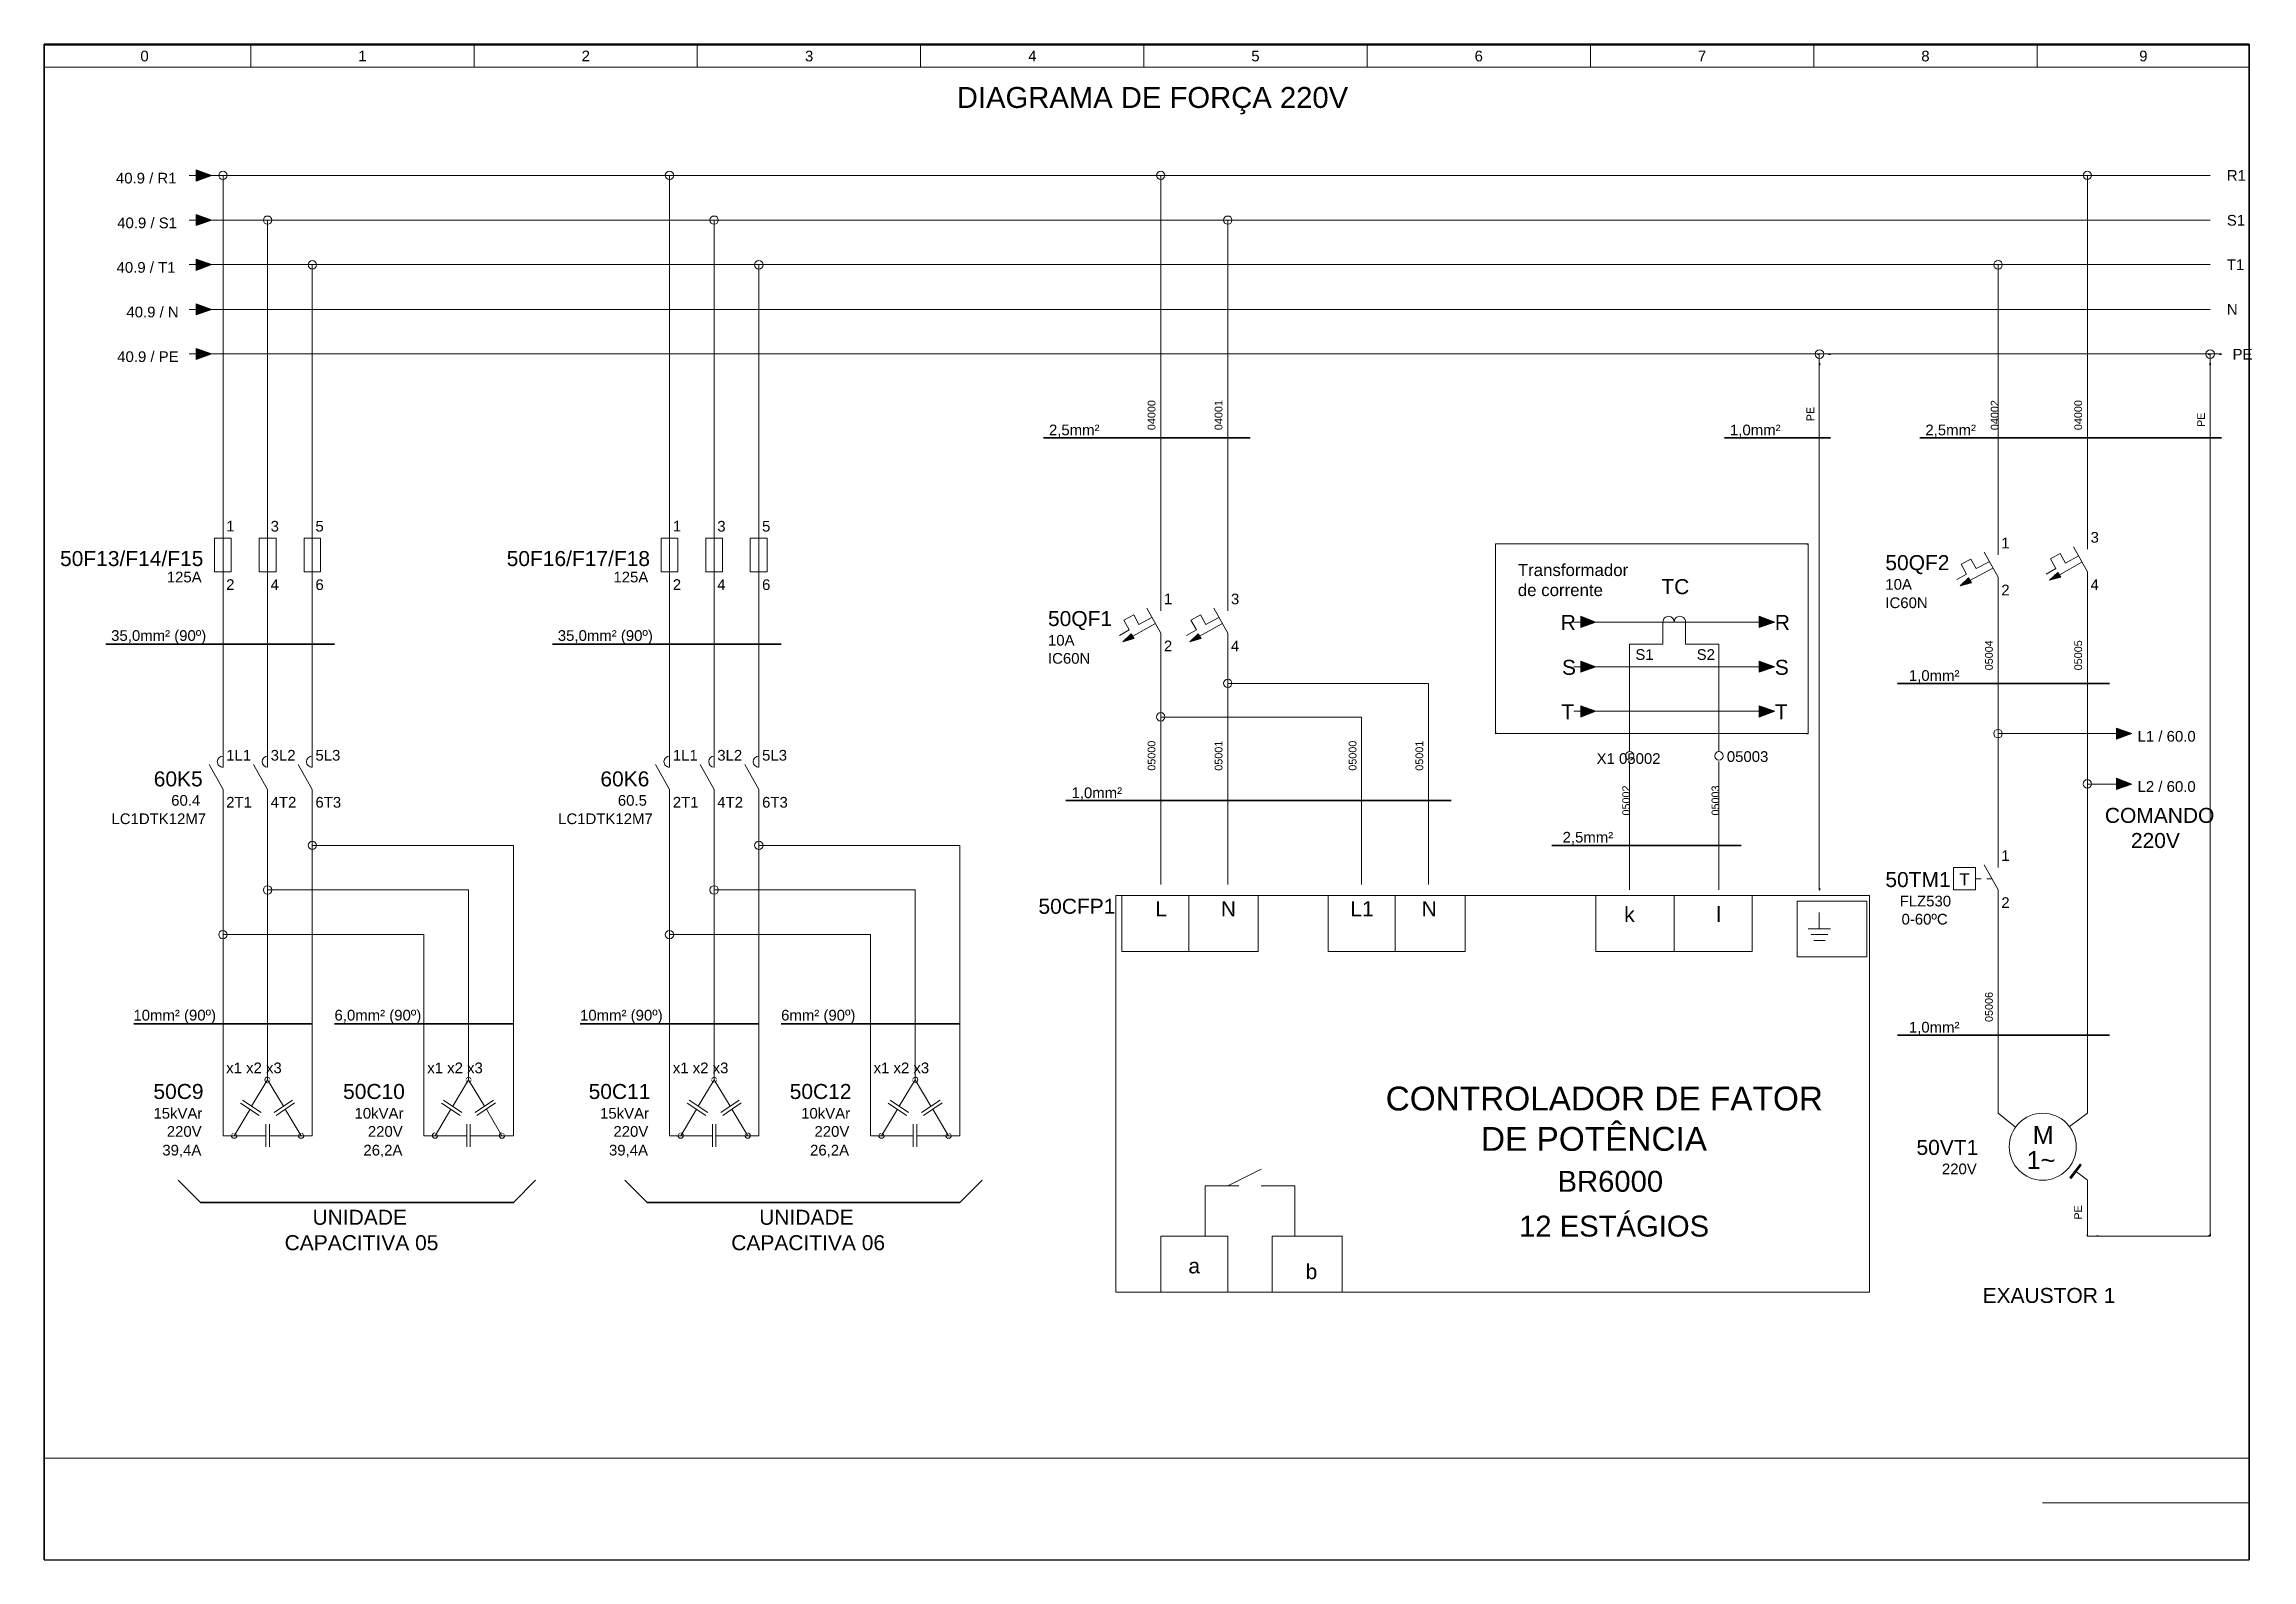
# Model space of a CAD drawing. Header units: millimetres. Extents: x 1004 to 59588, y 686 to 38112.
# Drawn here: x 6533 to 10621, y 10401 to 13207 of the extents above; entities that cross this region are included whole.
import ezdxf

# ---------------------------------------------------------------- set-up
doc = ezdxf.new("R2010")
doc.units = ezdxf.units.MM
for name, color, linetype in [('PDF2_Geometry', 7, 'Continuous'), ('PDF2_Solid Fills', 7, 'Continuous'), ('PDF2_Text', 7, 'Continuous')]:
    doc.layers.add(name, color=color, linetype=linetype)
doc.styles.add('PDF Arial', font='arial.ttf')

msp = doc.modelspace()

# ---------------------------------------------------------------- texts
at = {"layer": 'PDF2_Text', "attachment_point": 7, "style": 'PDF Arial'}
for s, insert, char_height in [('0', (6711.15, 13175.08), 19.79), ('1', (7114.68, 13175.5), 19.79), ('2', (7528.21, 13175.5), 19.79), ('3', (7941.74, 13175.08), 19.79), ('4', (8355.27, 13175.5), 19.79), ('5', (8768.21, 13175.08), 19.79), ('6', (9181.74, 13175.08), 19.79), ('7', (9595.27, 13175.5), 19.79), ('8', (10008.81, 13175.04), 19.79), ('9', (10412.34, 13175.11), 19.79), ('DIAGRAMA DE FORÇA 220V', (8222.91, 13077.26), 38.7385), ('40.9 / R1', (6665.84, 12949.03), 19.79), ('R1', (10574.68, 12954.32), 19.79), ('40.9 / S1', (6668.2, 12866.16), 19.79), ('S1', (10574.68, 12871.02), 19.79), ('40.9 / T1', (6667.02, 12783.73), 19.79), ('T1', (10574.68, 12789.03), 19.79), ('40.9 / N', (6685.25, 12701.13), 19.79), ('N', (10574.68, 12706.09), 19.79), ('40.9 / PE', (6668.2, 12618.44), 19.79), ('PE', (10585.26, 12623.15), 19.79), ('2,5mm²', (8393.5, 12479.33), 19.79), ('1,0mm²', (9654.68, 12479.33), 19.79), ('2,5mm²', (10016.44, 12479.33), 19.79), ('1', (6869.97, 12304.91), 19.79), ('3', (6952.32, 12304.49), 19.79), ('5', (7035.26, 12304.49), 19.79), ('1', (7697.03, 12304.91), 19.79), ('3', (7779.38, 12304.49), 19.79), ('5', (7862.32, 12304.49), 19.79), ('50F13/F14/F15', (6562.32, 12240.53), 27.7907), ('50F16/F17/F18', (7389.38, 12240.53), 27.7907), ('1', (10157.03, 12273.73), 19.79), ('3', (10322.32, 12283.9), 19.79), ('125A', (6759.97, 12210.38), 19.79), ('125A', (7587.03, 12210.38), 19.79), ('Transformador', (9261.72, 12222.09), 22.3167), ('50QF2', (9942.32, 12225.72), 27.791), ('2', (6869.97, 12196.68), 19.79), ('4', (6952.32, 12196.68), 19.79), ('6', (7035.26, 12196.26), 19.79), ('2', (7697.03, 12196.68), 19.79), ('4', (7779.38, 12196.68), 19.79), ('6', (7862.32, 12196.26), 19.79), ('1', (8606.44, 12170.21), 19.79), ('3', (8730.56, 12169.79), 19.79), ('de corrente', (9261.73, 12185.03), 22.3167), ('TC', (9527.62, 12188.52), 27.791), ('10A', (9942.32, 12196.85), 19.79), ('IC60N', (9942.32, 12162.73), 19.79), ('2', (10157.03, 12186.68), 19.79), ('4', (10322.32, 12196.68), 19.79), ('50QF1', (8391.73, 12122.19), 27.791), ('R', (9341.15, 12122.56), 27.79), ('R', (9737.62, 12122.56), 27.79), ('35,0mm² (90º)', (6657.03, 12096.41), 19.7903), ('35,0mm² (90º)', (7484.09, 12096.41), 19.7903), ('10A', (8391.73, 12093.32), 19.79), ('2', (8606.44, 12083.15), 19.79), ('4', (8730.56, 12083.15), 19.79), ('IC60N', (8391.73, 12059.79), 19.79), ('S', (9343.5, 12039.11), 27.79), ('S1', (9479.38, 12066.9), 19.79), ('S2', (9592.91, 12066.9), 19.79), ('S', (9737.62, 12039.11), 27.79), ('1,0mm²', (9985.85, 12024.62), 19.79), ('T', (9342.32, 11957.26), 27.79), ('T', (9737.62, 11957.26), 27.79), ('1L1', (6869.97, 11880.79), 19.79), ('3L2', (6952.32, 11880.38), 19.79), ('5L3', (7035.26, 11880.38), 19.79), ('1L1', (7697.03, 11880.79), 19.79), ('3L2', (7779.38, 11880.38), 19.79), ('5L3', (7862.32, 11880.38), 19.79), ('05003', (9648.79, 11878.02), 19.79), ('L1 / 60.0', (10409.38, 11915.5), 19.79), ('60K5', (6735.85, 11832.56), 27.791), ('60K6', (7562.91, 11832.56), 27.791), ('X1 05002', (9407.62, 11874.32), 19.79), ('60.4', (6768.2, 11796.85), 19.79), ('60.5', (7595.26, 11796.85), 19.79), ('1,0mm²', (8435.26, 11807.56), 19.79), ('L2 / 60.0', (10409.38, 11822.56), 19.79), ('LC1DTK12M7', (6657.62, 11762.78), 19.79), ('2T1', (6869.97, 11793.73), 19.79), ('4T2', (6952.32, 11793.73), 19.79), ('6T3', (7035.26, 11793.32), 19.79), ('LC1DTK12M7', (7484.68, 11762.78), 19.79), ('2T1', (7697.03, 11793.73), 19.79), ('4T2', (7779.38, 11793.73), 19.79), ('6T3', (7862.32, 11793.32), 19.79), ('COMANDO', (10348.79, 11764.91), 27.791), ('2,5mm²', (9344.68, 11725.21), 19.79), ('220V', (10397.03, 11718.44), 27.791), ('1', (10157.03, 11694.91), 19.79), ('50TM1', (9942.32, 11646.09), 27.791), ('T', (10079.38, 11649.62), 22.32), ('50CFP1', (8374.09, 11596.68), 27.791), ('L', (8590.56, 11592.56), 27.79), ('N', (8711.73, 11592.56), 27.79), ('L1', (8951.72, 11592.56), 27.791), ('N', (9083.52, 11592.56), 27.79), ('k', (9458.79, 11581.97), 27.79), ('l', (9629.38, 11581.97), 27.79), ('FLZ530', (9968.79, 11610.38), 19.79), ('2', (10157.03, 11607.85), 19.79), ('0-60ºC', (9972.32, 11576.85), 19.79), ('10mm² (90º)', (6698.2, 11393.47), 19.7903), ('6,0mm² (90º)', (7070.56, 11393.47), 19.7903), ('10mm² (90º)', (7525.26, 11393.47), 19.7903), ('6mm² (90º)', (7897.62, 11393.47), 19.79), ('1,0mm²', (9985.85, 11373.45), 19.79), ('x1 x2 x3', (6869.97, 11301.55), 19.79), ('x1 x2 x3', (7242.32, 11301.55), 19.79), ('x1 x2 x3', (7697.03, 11301.55), 19.79), ('x1 x2 x3', (8068.79, 11301.55), 19.79), ('50C9', (6735.26, 11253.74), 27.791), ('50C10', (7086.44, 11253.74), 27.791), ('50C11', (7541.15, 11253.74), 27.791), ('50C12', (7913.5, 11253.74), 27.791), ('CONTROLADOR DE FATOR', (9017.03, 11232.21), 44.2124), ('15kVAr', (6735.26, 11217.43), 19.79), ('220V', (6759.97, 11183.9), 19.79), ('10kVAr', (7107.62, 11217.43), 19.79), ('220V', (7132.32, 11183.9), 19.79), ('15kVAr', (7562.32, 11217.43), 19.79), ('220V', (7587.03, 11183.9), 19.79), ('10kVAr', (7934.68, 11217.43), 19.79), ('220V', (7959.38, 11183.9), 19.79), ('DE POTÊNCIA', (9193.5, 11157.51), 44.2124), ('M', (10215.26, 11170.79), 33.26), ('39,4A', (6751.73, 11145.8), 19.79), ('26,2A', (7124.09, 11145.8), 19.79), ('39,4A', (7578.79, 11145.8), 19.79), ('26,2A', (7951.15, 11145.8), 19.79), ('50VT1', (9999.97, 11150.21), 27.791), ('BR6000', (9335.26, 11081.74), 38.738), ('220V', (10047.03, 11114.49), 19.79), ('1~', (10204.09, 11124.32), 33.265), ('UNIDADE', (7029.97, 11020.79), 27.791), ('UNIDADE', (7857.03, 11020.79), 27.791), ('12 ESTÁGIOS', (9264.09, 10998.8), 38.7385), ('CAPACITIVA 05', (6978.21, 10973.74), 27.7907), ('CAPACITIVA 06', (7805.26, 10973.74), 27.7907), ('a', (8651.73, 10930.79), 27.79), ('b', (8868.79, 10920.21), 27.79), ('EXAUSTOR 1', (10122.32, 10876.09), 27.791)]:
    msp.add_mtext(s, dxfattribs=dict(at, insert=insert, char_height=char_height))
at = {"layer": 'PDF2_Text', "char_height": 14.316, "attachment_point": 7, "rotation": 90, "style": 'PDF Arial'}
for s, insert in [('04000', (8590.86, 12492.56)), ('04001', (8714.98, 12492.56)), ('PE', (9810.56, 12509.03)), ('04002', (10152.04, 12492.56)), ('04000', (10306.74, 12492.56)), ('PE', (10534.09, 12498.44)), ('05004', (10141.45, 12047.85)), ('05005', (10306.74, 12047.85)), ('05000', (8590.86, 11861.97)), ('05001', (8714.98, 11861.97)), ('05000', (8963.21, 11861.97)), ('05001', (9086.74, 11861.97)), ('05002', (9469.68, 11779.03)), ('05003', (9634.98, 11779.03)), ('05006', (10141.45, 11396.68)), ('PE', (10306.44, 11030.79))]:
    msp.add_mtext(s, dxfattribs=dict(at, insert=insert))

# ---------------------------------------------------------------- hatches: boundary and pattern name
at = {"layer": 'PDF2_Geometry', "transparency": 33554559}
for points in [[(9816.44, 12631.97), (9819.97, 12631.97), (9821.73, 12633.15), (9819.97, 12634.91), (9816.44, 12634.91)], [(9837.03, 12631.97), (9840.56, 12631.97), (9842.32, 12633.15), (9840.56, 12634.91), (9837.03, 12634.91)], [(10539.97, 12631.97), (10543.5, 12631.97), (10545.26, 12633.15), (10543.5, 12634.91), (10539.97, 12634.91)], [(10560.56, 12631.97), (10564.67, 12631.97), (10565.85, 12633.15), (10564.67, 12634.91), (10560.56, 12634.91)], [(9818.79, 12616.67), (9818.79, 12612.56), (9819.97, 12611.38), (9821.73, 12612.56), (9821.73, 12616.67)], [(10542.32, 12616.67), (10542.32, 12612.56), (10543.5, 12611.38), (10545.26, 12612.56), (10545.26, 12616.67)], [(9795.85, 12280.79), (9799.38, 12280.79), (9800.56, 12281.97), (9799.38, 12283.15), (9795.85, 12283.15)], [(9219.38, 11934.32), (9219.38, 11930.79), (9220.56, 11929.03), (9221.73, 11930.79), (9221.73, 11934.32)], [(9795.85, 11929.03), (9799.38, 11929.03), (9800.56, 11930.79), (9799.38, 11931.97), (9795.85, 11931.97)], [(9798.2, 11934.32), (9798.2, 11930.79), (9799.38, 11929.03), (9800.56, 11930.79), (9800.56, 11934.32)], [(9818.79, 11644.91), (9818.79, 11641.38), (9819.97, 11639.62), (9821.73, 11641.38), (9821.73, 11644.91)], [(10284.09, 11108.44), (10286.44, 11106.67), (10304.67, 11131.38), (10302.91, 11133.15)], [(10315.26, 11004.32), (10315.26, 11000.2), (10316.44, 10999.03), (10317.61, 11000.2), (10317.61, 11004.32)], [(10315.26, 11004.32), (10315.26, 11000.2), (10316.44, 10999.03), (10317.61, 11000.2), (10317.61, 11004.32)], [(10332.91, 10999.03), (10337.03, 10999.03), (10338.2, 11000.2), (10337.03, 11001.38), (10332.91, 11001.38)], [(10539.97, 10999.03), (10543.5, 10999.03), (10545.26, 11000.2), (10543.5, 11001.38), (10539.97, 11001.38)], [(10539.97, 10999.03), (10543.5, 10999.03), (10545.26, 11000.2), (10543.5, 11001.38), (10539.97, 11001.38)], [(10542.32, 11004.32), (10542.32, 11000.2), (10543.5, 10999.03), (10545.26, 11000.2), (10545.26, 11004.32)], [(10542.32, 11004.32), (10542.32, 11000.2), (10543.5, 10999.03), (10545.26, 11000.2), (10545.26, 11004.32)]]:
    msp.add_hatch(color=256, dxfattribs=at).paths.add_polyline_path(points)
h = msp.add_hatch(color=256, dxfattribs=at)
h.paths.add_polyline_path([(6946.44, 11289.62), (6951.73, 11289.62)], flags=0)
h.paths.add_polyline_path([(6951.73, 11289.62, 0.4166667), (6946.44, 11294.91)], flags=0)
h.paths.add_polyline_path([(6946.44, 11284.32, 0.4166667), (6951.73, 11289.62)], flags=0)
h = msp.add_hatch(color=256, dxfattribs=at)
h.paths.add_polyline_path([(7318.79, 11289.62), (7324.09, 11289.62)], flags=0)
h.paths.add_polyline_path([(7324.09, 11289.62, 0.4166667), (7318.79, 11294.91)], flags=0)
h.paths.add_polyline_path([(7318.79, 11294.91, 0.4166667), (7313.5, 11289.62)], flags=0)
h.paths.add_polyline_path([(7313.5, 11289.62, 0.4166667), (7318.79, 11284.32)], flags=0)
h.paths.add_polyline_path([(7318.79, 11284.32, 0.4166667), (7324.09, 11289.62)], flags=0)
h = msp.add_hatch(color=256, dxfattribs=at)
h.paths.add_polyline_path([(7773.5, 11289.62), (7778.79, 11289.62)], flags=0)
h.paths.add_polyline_path([(7778.79, 11289.62, 0.4166667), (7773.5, 11294.91)], flags=0)
h.paths.add_polyline_path([(7773.5, 11294.91, 0.4166667), (7768.2, 11289.62)], flags=0)
h.paths.add_polyline_path([(7768.2, 11289.62, 0.4166667), (7773.5, 11284.32)], flags=0)
h.paths.add_polyline_path([(7773.5, 11284.32, 0.4166667), (7778.79, 11289.62)], flags=0)
h = msp.add_hatch(color=256, dxfattribs=at)
h.paths.add_polyline_path([(8145.85, 11289.62), (8150.56, 11289.62)], flags=0)
h.paths.add_polyline_path([(8145.85, 11294.91, 0.4166667), (8140.56, 11289.62)], flags=0)
h.paths.add_polyline_path([(8140.56, 11289.62, 0.4166667), (8145.85, 11284.32)], flags=0)
h = msp.add_hatch(color=256, dxfattribs=at)
h.paths.add_polyline_path([(6884.67, 11186.09), (6889.97, 11186.09)], flags=0)
h.paths.add_polyline_path([(6889.97, 11186.09, 0.4166667), (6884.67, 11191.38)], flags=0)
h.paths.add_polyline_path([(6884.67, 11191.38, 0.4166667), (6879.38, 11186.09)], flags=0)
h = msp.add_hatch(color=256, dxfattribs=at)
h.paths.add_polyline_path([(7008.79, 11186.09), (7014.09, 11186.09)], flags=0)
h.paths.add_polyline_path([(7014.09, 11186.09, 0.4166667), (7008.79, 11191.38)], flags=0)
h.paths.add_polyline_path([(7008.79, 11191.38, 0.4166667), (7003.5, 11186.09)], flags=0)
h = msp.add_hatch(color=256, dxfattribs=at)
h.paths.add_polyline_path([(7257.03, 11186.09), (7261.73, 11186.09)], flags=0)
h.paths.add_polyline_path([(7261.73, 11186.09, 0.4166667), (7256.44, 11191.38)], flags=0)
h = msp.add_hatch(color=256, dxfattribs=at)
h.paths.add_polyline_path([(7380.56, 11186.09), (7385.85, 11186.09)], flags=0)
h.paths.add_polyline_path([(7385.85, 11186.09, 0.4166667), (7380.56, 11191.38)], flags=0)
h = msp.add_hatch(color=256, dxfattribs=at)
h.paths.add_polyline_path([(7711.73, 11186.09), (7716.44, 11186.09)], flags=0)
h.paths.add_polyline_path([(7711.73, 11191.38, 0.4166667), (7706.44, 11186.09)], flags=0)
h = msp.add_hatch(color=256, dxfattribs=at)
h.paths.add_polyline_path([(7835.85, 11186.09), (7840.56, 11186.09)], flags=0)
h.paths.add_polyline_path([(7835.85, 11191.38, 0.4166667), (7830.56, 11186.09)], flags=0)
h = msp.add_hatch(color=256, dxfattribs=at)
h.paths.add_polyline_path([(8083.5, 11186.09), (8088.79, 11186.09)], flags=0)
h.paths.add_polyline_path([(8088.79, 11186.09, 0.4166667), (8083.5, 11191.38)], flags=0)
h.paths.add_polyline_path([(8083.5, 11191.38, 0.4166667), (8078.2, 11186.09)], flags=0)
h = msp.add_hatch(color=256, dxfattribs=at)
h.paths.add_polyline_path([(8207.61, 11186.09), (8212.91, 11186.09)], flags=0)
h.paths.add_polyline_path([(8212.91, 11186.09, 0.4166667), (8207.61, 11191.38)], flags=0)
h.paths.add_polyline_path([(8207.61, 11191.38, 0.4166667), (8202.32, 11186.09)], flags=0)

# ---------------------------------------------------------------- linework, layer by layer
at = {"layer": 'PDF2_Geometry', "lineweight": 25}
for points in [[(10615.85, 13207.26), (6532.91, 13207.26), (6532.91, 10400.79), (10615.85, 10400.79)], [(6532.91, 10400.79), (6532.91, 13207.26)], [(10615.85, 13206.09), (6532.91, 13206.09)], [(10615.85, 10400.79), (10615.85, 13207.26)]]:
    msp.add_lwpolyline(points, close=True, dxfattribs=at)
at = {"layer": 'PDF2_Geometry', "lineweight": 13}
for points in [[(6915.85, 13206.09), (6915.85, 13164.91)], [(7329.38, 13206.09), (7329.38, 13164.91)], [(7742.32, 13206.09), (7742.32, 13164.91)], [(8155.85, 13206.09), (8155.85, 13164.91)], [(8569.38, 13206.09), (8569.38, 13164.91)], [(8982.91, 13206.09), (8982.91, 13164.91)], [(9396.44, 13206.09), (9396.44, 13164.91)], [(9809.97, 13206.09), (9809.97, 13164.91)], [(10223.5, 13206.09), (10223.5, 13164.91)], [(6532.91, 13164.91), (10615.85, 13164.91)]]:
    msp.add_lwpolyline(points, dxfattribs=at)
at = {"layer": 'PDF2_Geometry', "lineweight": 18}
for points in [[(6801.73, 12964.32), (6814.67, 12964.32)], [(6864.09, 12964.32), (6864.09, 12943.73)], [(7669.97, 12964.32), (7711.73, 12964.32), (8600.56, 12964.32), (8600.56, 12178.44), (8600.56, 12157.85)], [(7691.14, 12964.32), (7691.14, 12943.73)], [(8579.97, 12964.32), (8621.14, 12964.32), (10316.44, 12964.32), (10316.44, 12292.56), (10316.44, 12271.97)], [(8600.56, 12964.32), (8600.56, 12943.73)], [(10295.85, 12964.32), (10337.03, 12964.32), (10543.5, 12964.32)], [(10316.44, 12964.32), (10316.44, 12943.73)], [(6801.73, 12881.38), (6814.67, 12881.38)], [(6822.32, 12881.38), (6946.44, 12881.38), (6946.44, 12302.56), (6946.44, 12220.2), (6946.44, 11889.03), (6946.44, 11868.44)], [(6925.85, 12881.38), (6967.03, 12881.38), (7773.5, 12881.38), (7773.5, 12302.56), (7773.5, 12220.2), (7773.5, 11889.03), (7773.5, 11868.44)], [(6946.44, 12881.38), (6946.44, 12860.79)], [(7752.91, 12881.38), (7794.09, 12881.38), (8724.67, 12881.38), (8724.67, 12178.44), (8724.67, 12157.85)], [(7773.5, 12881.38), (7773.5, 12860.79)], [(8704.09, 12881.38), (8745.26, 12881.38), (10543.5, 12881.38)], [(8724.67, 12881.38), (8724.67, 12860.79)], [(6801.73, 12799.03), (6814.67, 12799.03)], [(7029.38, 12799.03), (7029.38, 12778.44)], [(7835.85, 12799.03), (7877.03, 12799.03), (10151.14, 12799.03), (10151.14, 12281.97), (10151.14, 12261.38)], [(7856.44, 12799.03), (7856.44, 12778.44)], [(10129.97, 12799.03), (10171.73, 12799.03), (10543.5, 12799.03)], [(10151.14, 12799.03), (10151.14, 12778.44)], [(6801.73, 12716.09), (6814.67, 12716.09)], [(6822.32, 12716.09), (10543.5, 12716.09)], [(6801.73, 12633.73), (6814.67, 12633.73)], [(6822.32, 12633.73), (9819.97, 12633.73), (9819.97, 11641.38)], [(9799.38, 12633.73), (9840.56, 12633.73), (10543.5, 12633.73), (10543.5, 11000.2), (10316.44, 11000.2), (10316.44, 11083.15), (10316.44, 11103.73), (10293.5, 11120.79)], [(9819.97, 12633.73), (9819.97, 12612.56)], [(10522.91, 12633.73), (10564.67, 12633.73)], [(10543.5, 12633.73), (10543.5, 12612.56)], [(10125.26, 12266.67), (10151.14, 12220.2), (10151.14, 12199.62), (10151.14, 11930.79), (10151.14, 11703.15), (10151.14, 11682.56)], [(10239.97, 12226.09), (10258.2, 12236.09), (10248.2, 12254.32), (10265.85, 12264.32), (10275.85, 12246.09), (10299.97, 12259.62)], [(10290.56, 12276.67), (10316.44, 12230.2), (10316.44, 12209.62), (10316.44, 11837.26), (10316.44, 11248.44), (10316.44, 11227.85), (10283.5, 11203.15)], [(10074.67, 12216.09), (10092.32, 12226.09), (10082.91, 12244.32), (10100.56, 12253.73), (10110.56, 12236.09), (10134.67, 12249.03)], [(10098.79, 12214.32), (10141.14, 12237.26)], [(10264.67, 12224.91), (10306.44, 12247.85)], [(8524.09, 12112.56), (8542.32, 12122.56), (8532.32, 12140.79), (8550.56, 12150.79), (8559.97, 12132.56), (8584.09, 12145.5)], [(8574.67, 12163.15), (8600.56, 12116.67), (8600.56, 12096.09), (8600.56, 11961.38), (8600.56, 11651.38)], [(8648.2, 12112.56), (8666.44, 12122.56), (8656.44, 12140.79), (8674.09, 12150.79), (8684.09, 12132.56), (8708.2, 12145.5)], [(8698.79, 12163.15), (8724.67, 12116.67), (8724.67, 12096.09), (8724.67, 12023.73), (8724.67, 11651.38)], [(8548.79, 12110.79), (8590.56, 12134.32)], [(8672.32, 12110.79), (8714.67, 12134.32)], [(9365.26, 12137.26), (9378.2, 12137.26)], [(9385.85, 12137.26), (9717.03, 12137.26)], [(9530.56, 12137.26), (9530.56, 12137.26)], [(9551.14, 12137.26), (9551.14, 12137.26)], [(9695.85, 12137.26), (9708.79, 12137.26)], [(9468.79, 12075.5), (9468.79, 12096.09), (9489.38, 12096.09)], [(9613.5, 12096.09), (9634.09, 12096.09), (9634.09, 12075.5)], [(8724.67, 12044.32), (8724.67, 12003.15)], [(8724.67, 12023.73), (8745.26, 12023.73), (9096.44, 12023.73), (9096.44, 11651.38)], [(9075.85, 12023.73), (9096.44, 12023.73), (9096.44, 12003.15)], [(9365.26, 12054.32), (9378.2, 12054.32)], [(9385.85, 12054.32), (9717.03, 12054.32)], [(9695.85, 12054.32), (9708.79, 12054.32)], [(8600.56, 11981.97), (8600.56, 11940.79)], [(8600.56, 11961.38), (8621.14, 11961.38), (8972.32, 11961.38), (8972.32, 11651.38)], [(8951.73, 11961.38), (8972.32, 11961.38), (8972.32, 11940.79)], [(9365.26, 11971.97), (9378.2, 11971.97)], [(9385.85, 11971.97), (9717.03, 11971.97)], [(9695.85, 11971.97), (9708.79, 11971.97)], [(10151.14, 11951.38), (10151.14, 11909.62)], [(10151.14, 11930.79), (10171.73, 11930.79), (10378.2, 11930.79)], [(10357.61, 11930.79), (10370.56, 11930.79)], [(6838.2, 11873.73), (6864.09, 11827.26), (6864.09, 11806.67), (6864.09, 11558.44), (6864.09, 11310.2), (6864.09, 11186.09), (6943.5, 11186.09)], [(6920.56, 11873.73), (6946.44, 11827.26), (6946.44, 11806.67), (6946.44, 11641.38), (6946.44, 11310.2), (6946.44, 11289.62), (6917.03, 11240.79)], [(6949.97, 11186.09), (7029.38, 11186.09), (7029.38, 11310.2), (7029.38, 11723.73), (7029.38, 11806.67), (7029.38, 11827.26), (7003.5, 11873.73)], [(7665.26, 11873.73), (7691.14, 11827.26), (7691.14, 11806.67), (7691.14, 11558.44), (7691.14, 11310.2), (7691.14, 11186.09), (7770.56, 11186.09)], [(7747.61, 11873.73), (7773.5, 11827.26), (7773.5, 11806.67), (7773.5, 11641.38), (7773.5, 11310.2), (7773.5, 11289.62), (7744.09, 11240.79)], [(7776.44, 11186.09), (7856.44, 11186.09), (7856.44, 11310.2), (7856.44, 11723.73), (7856.44, 11806.67), (7856.44, 11827.26), (7830.56, 11873.73)], [(9468.79, 11879.03), (9468.79, 11641.38)], [(9634.09, 11879.03), (9634.09, 11641.38)], [(10316.44, 11858.44), (10316.44, 11816.67)], [(10316.44, 11837.26), (10337.03, 11837.26), (10378.2, 11837.26)], [(10357.61, 11837.26), (10370.56, 11837.26)], [(7029.38, 11744.32), (7029.38, 11703.15)], [(7856.44, 11744.32), (7856.44, 11703.15)], [(7029.38, 11723.73), (7049.97, 11723.73), (7401.73, 11723.73), (7401.73, 11310.2), (7401.73, 11186.09), (7321.73, 11186.09)], [(7380.56, 11723.73), (7401.73, 11723.73), (7401.73, 11703.15)], [(7856.44, 11723.73), (7877.03, 11723.73), (8228.2, 11723.73), (8228.2, 11310.2), (8228.2, 11186.09), (8148.79, 11186.09)], [(8207.61, 11723.73), (8228.2, 11723.73), (8228.2, 11703.15)], [(6946.44, 11661.97), (6946.44, 11620.2)], [(7773.5, 11661.97), (7773.5, 11620.2)], [(10109.38, 11661.97), (10119.97, 11661.97)], [(10125.26, 11687.85), (10151.14, 11641.38), (10151.14, 11620.79)], [(10129.97, 11661.97), (10139.38, 11661.97)], [(6946.44, 11641.38), (6967.03, 11641.38), (7318.79, 11641.38), (7318.79, 11310.2), (7318.79, 11289.62), (7289.38, 11240.79)], [(7298.2, 11641.38), (7318.79, 11641.38), (7318.79, 11620.2)], [(7773.5, 11641.38), (7794.09, 11641.38), (8145.85, 11641.38), (8145.85, 11310.2), (8145.85, 11289.62), (8116.44, 11240.79)], [(8125.26, 11641.38), (8145.85, 11641.38), (8145.85, 11620.2)], [(10151.14, 11620.2), (10151.14, 11248.44), (10151.14, 11227.85), (10183.5, 11201.97)], [(6864.09, 11579.03), (6864.09, 11537.85)], [(7691.14, 11579.03), (7691.14, 11537.85)], [(9819.97, 11599.62), (9819.97, 11569.03)], [(6864.09, 11558.44), (6884.67, 11558.44), (7235.85, 11558.44), (7235.85, 11310.2), (7235.85, 11186.09), (7315.85, 11186.09)], [(7215.26, 11558.44), (7235.85, 11558.44), (7235.85, 11537.85)], [(7691.14, 11558.44), (7711.73, 11558.44), (8062.91, 11558.44), (8062.91, 11310.2), (8062.91, 11186.09), (8142.32, 11186.09)], [(8042.32, 11558.44), (8062.91, 11558.44), (8062.91, 11537.85)], [(9799.38, 11569.03), (9840.56, 11569.03)], [(9804.67, 11558.44), (9835.85, 11558.44)], [(9809.97, 11547.85), (9830.56, 11547.85)], [(6946.44, 11289.62), (6975.85, 11240.79)], [(7318.79, 11289.62), (7348.2, 11240.79)], [(7773.5, 11289.62), (7802.91, 11240.79)], [(8145.85, 11289.62), (8174.67, 11240.79)], [(6896.44, 11246.67), (6931.15, 11223.73)], [(6899.97, 11251.97), (6934.67, 11229.03)], [(6958.79, 11229.03), (6992.91, 11251.97)], [(6962.32, 11223.73), (6996.44, 11247.26)], [(7268.79, 11246.67), (7303.5, 11223.73)], [(7272.32, 11251.97), (7306.44, 11229.03)], [(7331.14, 11229.03), (7365.26, 11251.97)], [(7334.09, 11223.73), (7368.79, 11247.26)], [(7723.5, 11246.67), (7758.2, 11223.73)], [(7727.03, 11251.97), (7761.73, 11229.03)], [(7785.85, 11229.03), (7819.97, 11251.97)], [(7789.38, 11223.73), (7823.5, 11247.26)], [(8095.85, 11246.67), (8129.97, 11223.73)], [(8099.38, 11251.97), (8133.5, 11229.03)], [(8157.61, 11229.03), (8192.32, 11251.97)], [(8161.14, 11223.73), (8195.85, 11247.26)], [(6914.09, 11235.5), (6884.67, 11186.09)], [(6943.5, 11207.26), (6943.5, 11165.5)], [(6949.97, 11207.26), (6949.97, 11165.5)], [(6979.38, 11235.5), (7008.79, 11186.09)], [(7285.85, 11235.5), (7257.03, 11186.09)], [(7315.85, 11207.26), (7315.85, 11165.5)], [(7321.73, 11207.26), (7321.73, 11165.5)], [(7351.73, 11235.5), (7380.56, 11186.09)], [(7741.14, 11235.5), (7711.73, 11186.09)], [(7770.56, 11207.26), (7770.56, 11165.5)], [(7776.44, 11207.26), (7776.44, 11165.5)], [(7806.44, 11235.5), (7835.85, 11186.09)], [(8112.91, 11235.5), (8083.5, 11186.09)], [(8142.32, 11207.26), (8142.32, 11165.5)], [(8148.79, 11207.26), (8148.79, 11165.5)], [(8178.2, 11235.5), (8207.61, 11186.09)], [(8724.67, 11093.15), (8786.44, 11124.32)], [(8745.26, 11093.15), (8682.91, 11093.15), (8682.91, 11000.2)], [(8786.44, 11093.15), (8848.79, 11093.15), (8848.79, 11000.2)], [(10316.44, 11020.79), (10316.44, 11000.2), (10337.03, 11000.2)], [(10543.5, 11020.79), (10543.5, 11000.2), (10522.91, 11000.2)]]:
    msp.add_lwpolyline(points, dxfattribs=at)
for points in [[(6843.5, 12964.32), (6814.67, 12974.32), (6814.67, 12953.73), (6843.5, 12964.32), (6884.67, 12964.32), (7691.14, 12964.32), (7691.14, 12302.56), (7691.14, 12220.2), (7691.14, 11889.03), (7691.14, 11868.44, -0.4166667), (7680.56, 11879.03)], [(6822.32, 12964.32), (6864.09, 12964.32), (6864.09, 12302.56), (6864.09, 12220.2), (6864.09, 11889.03), (6864.09, 11868.44, -0.4166667), (6853.5, 11879.03)], [(6822.32, 12799.03), (7029.38, 12799.03), (7029.38, 12302.56), (7029.38, 12220.2), (7029.38, 11889.03), (7029.38, 11868.44, -0.4166667), (7018.79, 11879.03)], [(7008.79, 12799.03), (7049.97, 12799.03), (7856.44, 12799.03), (7856.44, 12302.56), (7856.44, 12220.2), (7856.44, 11889.03), (7856.44, 11868.44, -0.4166667), (7845.85, 11879.03)], [(9468.79, 11897.26), (9468.79, 11909.62), (9468.79, 12096.09), (9509.97, 12096.09), (9530.56, 12096.09), (9530.56, 12137.26, -0.4166667), (9541.14, 12147.85)], [(9551.23, 12137.26, -1.0041929), (9572.32, 12137.26), (9572.32, 12096.09), (9592.91, 12096.09), (9634.09, 12096.09), (9634.09, 11909.62), (9634.09, 11897.26)]]:
    msp.add_lwpolyline(points, format="xyb", dxfattribs=at)
for points in [[(6814.67, 12871.38), (6814.67, 12891.97), (6843.5, 12881.38)], [(6814.67, 12788.44), (6814.67, 12809.03), (6843.5, 12799.03)], [(6814.67, 12706.09), (6814.67, 12726.67), (6843.5, 12716.09)], [(6814.67, 12623.15), (6814.67, 12643.73), (6843.5, 12633.73)], [(6848.2, 12230.2), (6879.38, 12230.2), (6879.38, 12292.56), (6848.2, 12292.56)], [(6931.15, 12230.2), (6962.32, 12230.2), (6962.32, 12292.56), (6931.15, 12292.56)], [(7014.09, 12230.2), (7044.67, 12230.2), (7044.67, 12292.56), (7014.09, 12292.56)], [(7675.26, 12230.2), (7706.44, 12230.2), (7706.44, 12292.56), (7675.26, 12292.56)], [(7758.2, 12230.2), (7788.79, 12230.2), (7788.79, 12292.56), (7758.2, 12292.56)], [(7840.56, 12230.2), (7871.73, 12230.2), (7871.73, 12292.56), (7840.56, 12292.56)], [(9220.56, 11930.79), (9799.38, 11930.79), (9799.38, 12281.97), (9220.56, 12281.97)], [(10267.03, 12220.2), (10246.44, 12214.91), (10261.73, 12229.03)], [(10101.73, 12209.62), (10081.14, 12204.32), (10096.44, 12219.03)], [(9378.2, 12127.26), (9378.2, 12147.85), (9406.44, 12137.26)], [(9708.79, 12127.26), (9708.79, 12147.85), (9737.61, 12137.26)], [(8551.14, 12106.67), (8530.56, 12100.79), (8545.85, 12115.5)], [(8675.26, 12106.67), (8654.67, 12100.79), (8669.97, 12115.5)], [(9378.2, 12044.32), (9378.2, 12064.91), (9406.44, 12054.32)], [(9708.79, 12044.32), (9708.79, 12064.91), (9737.61, 12054.32)], [(9378.2, 11961.38), (9378.2, 11981.97), (9406.44, 11971.97)], [(9708.79, 11961.38), (9708.79, 11981.97), (9737.61, 11971.97)], [(10370.56, 11920.2), (10370.56, 11940.79), (10398.79, 11930.79)], [(10370.56, 11827.26), (10370.56, 11847.85), (10398.79, 11837.26)], [(10068.2, 11641.38), (10109.38, 11641.38), (10109.38, 11682.56), (10068.2, 11682.56)], [(10284.09, 11108.44), (10286.44, 11106.67), (10304.67, 11131.38), (10302.91, 11133.15)]]:
    msp.add_lwpolyline(points, close=True, dxfattribs=at)
at = {"layer": 'PDF2_Geometry', "lineweight": 35}
for points in [[(8383.5, 12478.44), (8765.85, 12478.44)], [(9644.67, 12478.44), (9840.56, 12478.44)], [(10006.44, 12478.44), (10564.67, 12478.44)], [(6647.03, 12096.09), (7070.56, 12096.09)], [(7474.09, 12096.09), (7897.61, 12096.09)], [(9964.67, 12023.73), (10357.61, 12023.73)], [(8424.67, 11806.67), (9138.2, 11806.67)], [(9324.67, 11723.73), (9675.26, 11723.73)], [(6698.79, 11393.15), (7029.38, 11393.15)], [(7070.56, 11393.15), (7401.73, 11393.15)], [(7525.26, 11393.15), (7856.44, 11393.15)], [(7897.61, 11393.15), (8228.2, 11393.15)], [(9964.67, 11372.56), (10357.61, 11372.56)], [(6781.15, 11103.73), (6822.32, 11062.56), (7401.73, 11062.56), (7442.91, 11103.73)], [(7608.2, 11103.73), (7649.38, 11062.56), (8228.2, 11062.56), (8269.97, 11103.73)]]:
    msp.add_lwpolyline(points, dxfattribs=at)
at = {"layer": 'PDF2_Geometry', "lineweight": 15}
msp.add_lwpolyline([(8517.61, 10896.68), (9912.91, 10896.68), (9912.91, 11630.79), (8517.61, 11630.79)], close=True, dxfattribs=at)
at = {"layer": 'PDF2_Geometry', "lineweight": 9}
for points in [[(8528.2, 11527.26), (8652.32, 11527.26), (8652.32, 11630.79), (8528.2, 11630.79)], [(8652.32, 11527.26), (8781.14, 11527.26), (8781.14, 11630.79), (8652.32, 11630.79)], [(8910.56, 11527.26), (9034.67, 11527.26), (9034.67, 11630.79), (8910.56, 11630.79)], [(9034.67, 11527.26), (9164.09, 11527.26), (9164.09, 11630.79), (9034.67, 11630.79)], [(9406.44, 11527.26), (9695.85, 11527.26), (9695.85, 11630.79), (9406.44, 11630.79)], [(9778.79, 11517.26), (9908.2, 11517.26), (9908.2, 11620.2), (9778.79, 11620.2)], [(8600.56, 10896.68), (8724.67, 10896.68), (8724.67, 11000.2), (8600.56, 11000.2)], [(8807.03, 10896.68), (8936.44, 10896.68), (8936.44, 11000.2), (8807.03, 11000.2)]]:
    msp.add_lwpolyline(points, close=True, dxfattribs=at)
for points in [[(9551.14, 11630.79), (9551.14, 11527.26)], [(6532.91, 10589.03), (10617.03, 10589.03)], [(10233.5, 10506.09), (10615.26, 10506.09)]]:
    msp.add_lwpolyline(points, dxfattribs=at)
at = {"layer": 'PDF2_Geometry', "lineweight": 18}
msp.add_lwpolyline([(10295.85, 11165.5, 0.4139195), (10233.5, 11227.85, 0.4158614), (10171.73, 11165.5, 0.4142857), (10233.5, 11103.73, 0.4123144)], format="xyb", close=True, dxfattribs=at)
at = {"layer": 'PDF2_Geometry', "color": 7, "lineweight": 13, "true_color": 0xffffff}
msp.add_lwpolyline([(6533.18, 10400.79), (6532.91, 10401.07)], dxfattribs=at)
at = {"layer": 'PDF2_Geometry', "lineweight": 25}
msp.add_lwpolyline([(6532.91, 10400.79), (10615.85, 10400.79)], dxfattribs=at)
msp.add_lwpolyline([(6532.91, 10400.79), (10615.85, 10400.79)], dxfattribs=at)
at = {"layer": 'PDF2_Geometry', "lineweight": 18}
for points in [[(6864.09, 12971.97), (6859.38, 12971.97), (6856.44, 12968.44), (6856.44, 12964.32)], [(6856.44, 12964.32), (6856.44, 12960.2), (6859.38, 12956.67), (6864.09, 12956.67)], [(6871.73, 12964.32), (6871.73, 12968.44), (6868.2, 12971.97), (6864.09, 12971.97)], [(6864.09, 12956.67), (6868.2, 12956.67), (6871.73, 12960.2), (6871.73, 12964.32)], [(7691.14, 12971.97), (7686.44, 12971.97), (7682.91, 12968.44), (7682.91, 12964.32)], [(7682.91, 12964.32), (7682.91, 12960.2), (7686.44, 12956.67), (7691.14, 12956.67)], [(7698.79, 12964.32), (7698.79, 12968.44), (7695.26, 12971.97), (7691.14, 12971.97)], [(7691.14, 12956.67), (7695.26, 12956.67), (7698.79, 12960.2), (7698.79, 12964.32)], [(8600.56, 12971.97), (8596.44, 12971.97), (8592.91, 12968.44), (8592.91, 12964.32)], [(8592.91, 12964.32), (8592.91, 12960.2), (8596.44, 12956.67), (8600.56, 12956.67)], [(8608.2, 12964.32), (8608.2, 12968.44), (8604.67, 12971.97), (8600.56, 12971.97)], [(8600.56, 12956.67), (8604.67, 12956.67), (8608.2, 12960.2), (8608.2, 12964.32)], [(10316.44, 12971.97), (10311.73, 12971.97), (10308.79, 12968.44), (10308.79, 12964.32)], [(10308.79, 12964.32), (10308.79, 12960.2), (10311.73, 12956.67), (10316.44, 12956.67)], [(10324.09, 12964.32), (10324.09, 12968.44), (10320.56, 12971.97), (10316.44, 12971.97)], [(10316.44, 12956.67), (10320.56, 12956.67), (10324.09, 12960.2), (10324.09, 12964.32)], [(6946.44, 12889.03), (6942.32, 12889.03), (6938.79, 12886.09), (6938.79, 12881.38)], [(6938.79, 12881.38), (6938.79, 12877.26), (6942.32, 12873.73), (6946.44, 12873.73)], [(6954.67, 12881.38), (6954.67, 12886.09), (6951.15, 12889.03), (6946.44, 12889.03)], [(6946.44, 12873.73), (6951.15, 12873.73), (6954.67, 12877.26), (6954.67, 12881.38)], [(7773.5, 12889.03), (7769.38, 12889.03), (7765.85, 12886.09), (7765.85, 12881.38)], [(7765.85, 12881.38), (7765.85, 12877.26), (7769.38, 12873.73), (7773.5, 12873.73)], [(7781.14, 12881.38), (7781.14, 12886.09), (7777.61, 12889.03), (7773.5, 12889.03)], [(7773.5, 12873.73), (7777.61, 12873.73), (7781.14, 12877.26), (7781.14, 12881.38)], [(8724.67, 12889.03), (8719.97, 12889.03), (8717.03, 12886.09), (8717.03, 12881.38)], [(8717.03, 12881.38), (8717.03, 12877.26), (8719.97, 12873.73), (8724.67, 12873.73)], [(8732.32, 12881.38), (8732.32, 12886.09), (8728.79, 12889.03), (8724.67, 12889.03)], [(8724.67, 12873.73), (8728.79, 12873.73), (8732.32, 12877.26), (8732.32, 12881.38)], [(7029.38, 12806.67), (7025.26, 12806.67), (7021.73, 12803.15), (7021.73, 12799.03)], [(7021.73, 12799.03), (7021.73, 12794.32), (7025.26, 12790.79), (7029.38, 12790.79)], [(7037.03, 12799.03), (7037.03, 12803.15), (7033.5, 12806.67), (7029.38, 12806.67)], [(7029.38, 12790.79), (7033.5, 12790.79), (7037.03, 12794.32), (7037.03, 12799.03)], [(7856.44, 12806.67), (7851.73, 12806.67), (7848.2, 12803.15), (7848.2, 12799.03)], [(7848.2, 12799.03), (7848.2, 12794.32), (7851.73, 12790.79), (7856.44, 12790.79)], [(7864.09, 12799.03), (7864.09, 12803.15), (7860.56, 12806.67), (7856.44, 12806.67)], [(7856.44, 12790.79), (7860.56, 12790.79), (7864.09, 12794.32), (7864.09, 12799.03)], [(10151.14, 12806.67), (10146.44, 12806.67), (10142.91, 12803.15), (10142.91, 12799.03)], [(10142.91, 12799.03), (10142.91, 12794.32), (10146.44, 12790.79), (10151.14, 12790.79)], [(10158.79, 12799.03), (10158.79, 12803.15), (10155.26, 12806.67), (10151.14, 12806.67)], [(10151.14, 12790.79), (10155.26, 12790.79), (10158.79, 12794.32), (10158.79, 12799.03)], [(9819.97, 12641.38), (9815.85, 12641.38), (9812.32, 12637.85), (9812.32, 12633.73)], [(9812.32, 12633.73), (9812.32, 12629.03), (9815.85, 12625.5), (9819.97, 12625.5)], [(9828.2, 12633.73), (9828.2, 12637.85), (9824.67, 12641.38), (9819.97, 12641.38)], [(9819.97, 12625.5), (9824.67, 12625.5), (9828.2, 12629.03), (9828.2, 12633.73)], [(10543.5, 12641.38), (10539.38, 12641.38), (10535.85, 12637.85), (10535.85, 12633.73)], [(10535.85, 12633.73), (10535.85, 12629.03), (10539.38, 12625.5), (10543.5, 12625.5)], [(10551.73, 12633.73), (10551.73, 12637.85), (10548.2, 12641.38), (10543.5, 12641.38)], [(10543.5, 12625.5), (10548.2, 12625.5), (10551.73, 12629.03), (10551.73, 12633.73)], [(9551.14, 12137.26), (9551.14, 12143.15), (9547.03, 12147.85), (9541.14, 12147.85)], [(8724.67, 12031.38), (8719.97, 12031.38), (8717.03, 12027.85), (8717.03, 12023.73)], [(8717.03, 12023.73), (8717.03, 12019.62), (8719.97, 12016.09), (8724.67, 12016.09)], [(8732.32, 12023.73), (8732.32, 12027.85), (8728.79, 12031.38), (8724.67, 12031.38)], [(8724.67, 12016.09), (8728.79, 12016.09), (8732.32, 12019.62), (8732.32, 12023.73)], [(8600.56, 11969.62), (8596.44, 11969.62), (8592.91, 11966.09), (8592.91, 11961.38)], [(8592.91, 11961.38), (8592.91, 11957.26), (8596.44, 11953.73), (8600.56, 11953.73)], [(8608.2, 11961.38), (8608.2, 11966.09), (8604.67, 11969.62), (8600.56, 11969.62)], [(8600.56, 11953.73), (8604.67, 11953.73), (8608.2, 11957.26), (8608.2, 11961.38)], [(10151.14, 11938.44), (10146.44, 11938.44), (10142.91, 11934.91), (10142.91, 11930.79)], [(10158.79, 11930.79), (10158.79, 11934.91), (10155.26, 11938.44), (10151.14, 11938.44)], [(9468.79, 11897.26), (9464.67, 11897.26), (9461.14, 11893.73), (9461.14, 11889.03)], [(9476.44, 11889.03), (9476.44, 11893.73), (9472.91, 11897.26), (9468.79, 11897.26)], [(9634.09, 11897.26), (9629.97, 11897.26), (9626.44, 11893.73), (9626.44, 11889.03)], [(9641.73, 11889.03), (9641.73, 11893.73), (9638.2, 11897.26), (9634.09, 11897.26)], [(10142.91, 11930.79), (10142.91, 11926.09), (10146.44, 11922.56), (10151.14, 11922.56)], [(10151.14, 11922.56), (10155.26, 11922.56), (10158.79, 11926.09), (10158.79, 11930.79)], [(6864.09, 11889.03), (6858.2, 11889.03), (6853.5, 11884.32), (6853.5, 11879.03)], [(6946.44, 11889.03), (6941.15, 11889.03), (6936.44, 11884.32), (6936.44, 11879.03)], [(6936.44, 11879.03), (6936.44, 11873.15), (6941.15, 11868.44), (6946.44, 11868.44)], [(7029.38, 11889.03), (7023.5, 11889.03), (7018.79, 11884.32), (7018.79, 11879.03)], [(7691.14, 11889.03), (7685.26, 11889.03), (7680.56, 11884.32), (7680.56, 11879.03)], [(7773.5, 11889.03), (7767.61, 11889.03), (7763.5, 11884.32), (7763.5, 11879.03)], [(7763.5, 11879.03), (7763.5, 11873.15), (7767.61, 11868.44), (7773.5, 11868.44)], [(7856.44, 11889.03), (7850.56, 11889.03), (7845.85, 11884.32), (7845.85, 11879.03)], [(9461.14, 11889.03), (9461.14, 11884.91), (9464.67, 11881.38), (9468.79, 11881.38)], [(9468.79, 11881.38), (9472.91, 11881.38), (9476.44, 11884.91), (9476.44, 11889.03)], [(9626.44, 11889.03), (9626.44, 11884.91), (9629.97, 11881.38), (9634.09, 11881.38)], [(9634.09, 11881.38), (9638.2, 11881.38), (9641.73, 11884.91), (9641.73, 11889.03)], [(10316.44, 11845.5), (10311.73, 11845.5), (10308.79, 11841.97), (10308.79, 11837.26)], [(10308.79, 11837.26), (10308.79, 11833.15), (10311.73, 11829.62), (10316.44, 11829.62)], [(10324.09, 11837.26), (10324.09, 11841.97), (10320.56, 11845.5), (10316.44, 11845.5)], [(10316.44, 11829.62), (10320.56, 11829.62), (10324.09, 11833.15), (10324.09, 11837.26)], [(7029.38, 11731.38), (7025.26, 11731.38), (7021.73, 11727.85), (7021.73, 11723.73)], [(7021.73, 11723.73), (7021.73, 11719.62), (7025.26, 11716.09), (7029.38, 11716.09)], [(7037.03, 11723.73), (7037.03, 11727.85), (7033.5, 11731.38), (7029.38, 11731.38)], [(7029.38, 11716.09), (7033.5, 11716.09), (7037.03, 11719.62), (7037.03, 11723.73)], [(7856.44, 11731.38), (7851.73, 11731.38), (7848.2, 11727.85), (7848.2, 11723.73)], [(7848.2, 11723.73), (7848.2, 11719.62), (7851.73, 11716.09), (7856.44, 11716.09)], [(7864.09, 11723.73), (7864.09, 11727.85), (7860.56, 11731.38), (7856.44, 11731.38)], [(7856.44, 11716.09), (7860.56, 11716.09), (7864.09, 11719.62), (7864.09, 11723.73)], [(6946.44, 11649.03), (6942.32, 11649.03), (6938.79, 11645.5), (6938.79, 11641.38)], [(6938.79, 11641.38), (6938.79, 11636.67), (6942.32, 11633.15), (6946.44, 11633.15)], [(6954.67, 11641.38), (6954.67, 11645.5), (6951.15, 11649.03), (6946.44, 11649.03)], [(6946.44, 11633.15), (6951.15, 11633.15), (6954.67, 11636.67), (6954.67, 11641.38)], [(7773.5, 11649.03), (7769.38, 11649.03), (7765.85, 11645.5), (7765.85, 11641.38)], [(7765.85, 11641.38), (7765.85, 11636.67), (7769.38, 11633.15), (7773.5, 11633.15)], [(7781.14, 11641.38), (7781.14, 11645.5), (7777.61, 11649.03), (7773.5, 11649.03)], [(7773.5, 11633.15), (7777.61, 11633.15), (7781.14, 11636.67), (7781.14, 11641.38)], [(6864.09, 11566.09), (6859.38, 11566.09), (6856.44, 11562.56), (6856.44, 11558.44)], [(6856.44, 11558.44), (6856.44, 11554.32), (6859.38, 11550.79), (6864.09, 11550.79)], [(6871.73, 11558.44), (6871.73, 11562.56), (6868.2, 11566.09), (6864.09, 11566.09)], [(6864.09, 11550.79), (6868.2, 11550.79), (6871.73, 11554.32), (6871.73, 11558.44)], [(7691.14, 11566.09), (7686.44, 11566.09), (7682.91, 11562.56), (7682.91, 11558.44)], [(7682.91, 11558.44), (7682.91, 11554.32), (7686.44, 11550.79), (7691.14, 11550.79)], [(7698.79, 11558.44), (7698.79, 11562.56), (7695.26, 11566.09), (7691.14, 11566.09)], [(7691.14, 11550.79), (7695.26, 11550.79), (7698.79, 11554.32), (7698.79, 11558.44)], [(6946.44, 11294.91), (6943.5, 11294.91), (6941.73, 11292.56), (6941.73, 11289.62)], [(6941.73, 11289.62), (6941.73, 11286.67), (6943.5, 11284.32), (6946.44, 11284.32)], [(8150.56, 11289.62), (8150.56, 11292.56), (8148.79, 11294.91), (8145.85, 11294.91)], [(8145.85, 11284.32), (8148.79, 11284.32), (8150.56, 11286.67), (8150.56, 11289.62)], [(6879.38, 11186.09), (6879.38, 11183.73), (6881.73, 11181.38), (6884.67, 11181.38)], [(6884.67, 11181.38), (6887.62, 11181.38), (6889.97, 11183.73), (6889.97, 11186.09)], [(7003.5, 11186.09), (7003.5, 11183.73), (7005.85, 11181.38), (7008.79, 11181.38)], [(7008.79, 11181.38), (7011.73, 11181.38), (7014.09, 11183.73), (7014.09, 11186.09)], [(7256.44, 11191.38), (7254.09, 11191.38), (7251.73, 11189.03), (7251.73, 11186.09)], [(7251.73, 11186.09), (7251.73, 11183.73), (7254.09, 11181.38), (7257.03, 11181.38)], [(7257.03, 11181.38), (7259.38, 11181.38), (7261.73, 11183.73), (7261.73, 11186.09)], [(7380.56, 11191.38), (7378.2, 11191.38), (7375.85, 11189.03), (7375.85, 11186.09)], [(7375.85, 11186.09), (7375.85, 11183.73), (7378.2, 11181.38), (7380.56, 11181.38)], [(7380.56, 11181.38), (7383.5, 11181.38), (7385.85, 11183.73), (7385.85, 11186.09)], [(7706.44, 11186.09), (7706.44, 11183.73), (7708.79, 11181.38), (7711.73, 11181.38)], [(7716.44, 11186.09), (7716.44, 11189.03), (7714.67, 11191.38), (7711.73, 11191.38)], [(7711.73, 11181.38), (7714.67, 11181.38), (7716.44, 11183.73), (7716.44, 11186.09)], [(7830.56, 11186.09), (7830.56, 11183.73), (7832.91, 11181.38), (7835.85, 11181.38)], [(7840.56, 11186.09), (7840.56, 11189.03), (7838.2, 11191.38), (7835.85, 11191.38)], [(7835.85, 11181.38), (7838.2, 11181.38), (7840.56, 11183.73), (7840.56, 11186.09)], [(8078.2, 11186.09), (8078.2, 11183.73), (8080.56, 11181.38), (8083.5, 11181.38)], [(8083.5, 11181.38), (8086.44, 11181.38), (8088.79, 11183.73), (8088.79, 11186.09)], [(8202.32, 11186.09), (8202.32, 11183.73), (8204.67, 11181.38), (8207.61, 11181.38)], [(8207.61, 11181.38), (8210.56, 11181.38), (8212.91, 11183.73), (8212.91, 11186.09)]]:
    msp.add_open_spline(points, degree=3, dxfattribs=at)
at = {"layer": 'PDF2_Solid Fills', "lineweight": 18, "transparency": 33554559}
for points in [[(6814.67, 12974.32), (6843.5, 12964.32), (6814.67, 12953.73)], [(6814.67, 12891.97), (6843.5, 12881.38), (6814.67, 12871.38)], [(6814.67, 12809.03), (6843.5, 12799.03), (6814.67, 12788.44)], [(6814.67, 12726.67), (6843.5, 12716.09), (6814.67, 12706.09)], [(6814.67, 12643.73), (6843.5, 12633.73), (6814.67, 12623.15)], [(10246.44, 12214.91), (10261.73, 12229.03), (10267.03, 12220.2)], [(10081.14, 12204.32), (10096.44, 12219.03), (10101.73, 12209.62)], [(9378.2, 12147.85), (9406.44, 12137.26), (9378.2, 12127.26)], [(9708.79, 12147.85), (9737.61, 12137.26), (9708.79, 12127.26)], [(8530.56, 12100.79), (8545.85, 12115.5), (8551.14, 12106.67)], [(8654.67, 12100.79), (8669.97, 12115.5), (8675.26, 12106.67)], [(9378.2, 12064.91), (9406.44, 12054.32), (9378.2, 12044.32)], [(9708.79, 12064.91), (9737.61, 12054.32), (9708.79, 12044.32)], [(9378.2, 11981.97), (9406.44, 11971.97), (9378.2, 11961.38)], [(9708.79, 11981.97), (9737.61, 11971.97), (9708.79, 11961.38)], [(10370.56, 11940.79), (10398.79, 11930.79), (10370.56, 11920.2)], [(10370.56, 11847.85), (10398.79, 11837.26), (10370.56, 11827.26)]]:
    msp.add_solid(points, dxfattribs=at)

msp.set_redraw_order([(e.dxf.handle, doc.entitydb.next_handle()) for e in msp.query("TEXT MTEXT ATTDEF DIMENSION ARC_DIMENSION")])  # texts and dimensions are drawn at this point

doc.saveas('drawing.dxf')
